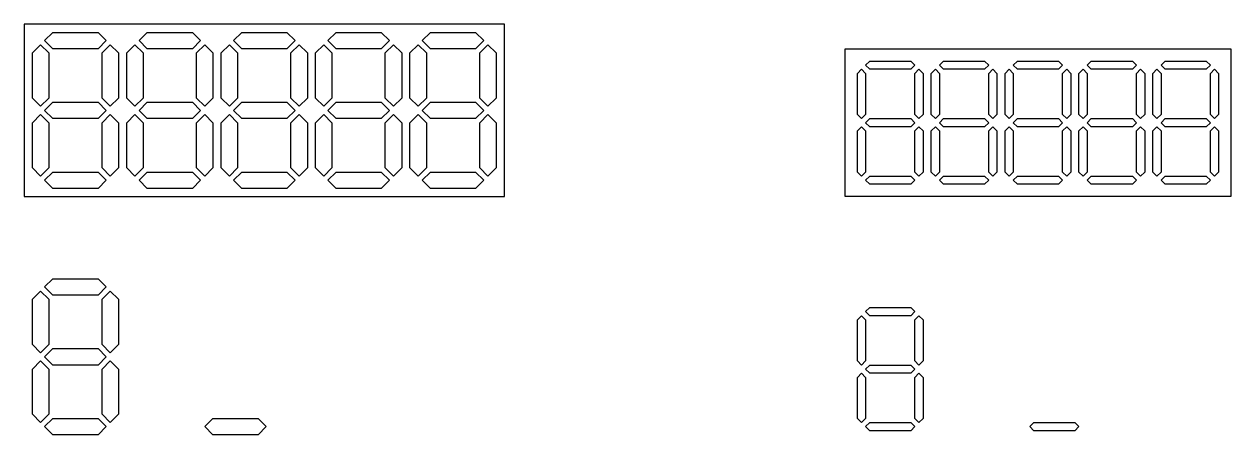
# Model space of a CAD drawing. Header units: millimetres. Extents: x -548 to 3450, y -310 to 890.
# Drawn here: x 1980 to 3450, y -310 to 190 of the extents above; entities that cross this region are included whole.
import ezdxf

# ---------------------------------------------------------------- set-up
doc = ezdxf.new("R2010")
doc.units = ezdxf.units.MM
doc.layers.get('0').update_dxf_attribs({"lineweight": 25})

# ---------------------------------------------------------------- blocks, each defined once
blk = doc.blocks.new('segment3')
for p, q in [((10, 10), (0, 0)), ((0, 0), (10, -10)), ((10, 10), (65, 10)), ((65, 10), (75, 0)), ((75, 0), (65, -10)), ((65, -10), (10, -10))]:
    blk.add_line(p, q)
blk = doc.blocks.new('7seg3')
for p in [(5, 170), (5, 85), (5, 0)]:
    blk.add_blockref('segment3', p)
at = {"rotation": 90}
for p in [(0, 90), (85, 90), (0, 5), (85, 5)]:
    blk.add_blockref('segment3', p, dxfattribs=at)
blk = doc.blocks.new('seg4')
for p, q in [((0, 0), (5, 5)), ((5, -5), (0, 0)), ((5, 5), (55, 5)), ((55, 5), (60, 0)), ((60, 0), (55, -5)), ((55, -5), (5, -5))]:
    blk.add_line(p, q)
blk = doc.blocks.new('7seg4')
at = {"rotation": 90}
for p in [(0, 75), (70, 75), (0, 5), (70, 5)]:
    blk.add_blockref('seg4', p, dxfattribs=at)
for p in [(5, 140), (5, 70), (5, 0)]:
    blk.add_blockref('seg4', p)

msp = doc.modelspace()

# ---------------------------------------------------------------- linework, layer by layer
for p, q in [((2565, 190), (1980, 190)), ((1980, 190), (1980, -20)), ((2565, -20), (2565, 190)), ((2980, -20), (2980, 160)), ((2980, 160), (3450, 160)), ((3450, 160), (3450, -20)), ((1980, -20), (2565, -20)), ((3450, -20), (2980, -20))]:
    msp.add_line(p, q)

# ---------------------------------------------------------------- block references
at = {"row_count": 1, "column_count": 5, "row_spacing": 0}
for name, p, column_spacing in [('7seg3', (2000, 0), 115), ('7seg4', (3000, 0), 90)]:
    msp.add_blockref(name, p, dxfattribs=dict(at, column_spacing=column_spacing))
for name, p in [('7seg3', (2000, -300)), ('7seg4', (3000, -300)), ('segment3', (2200, -300)), ('seg4', (3205, -300))]:
    msp.add_blockref(name, p)

doc.saveas('drawing.dxf')
